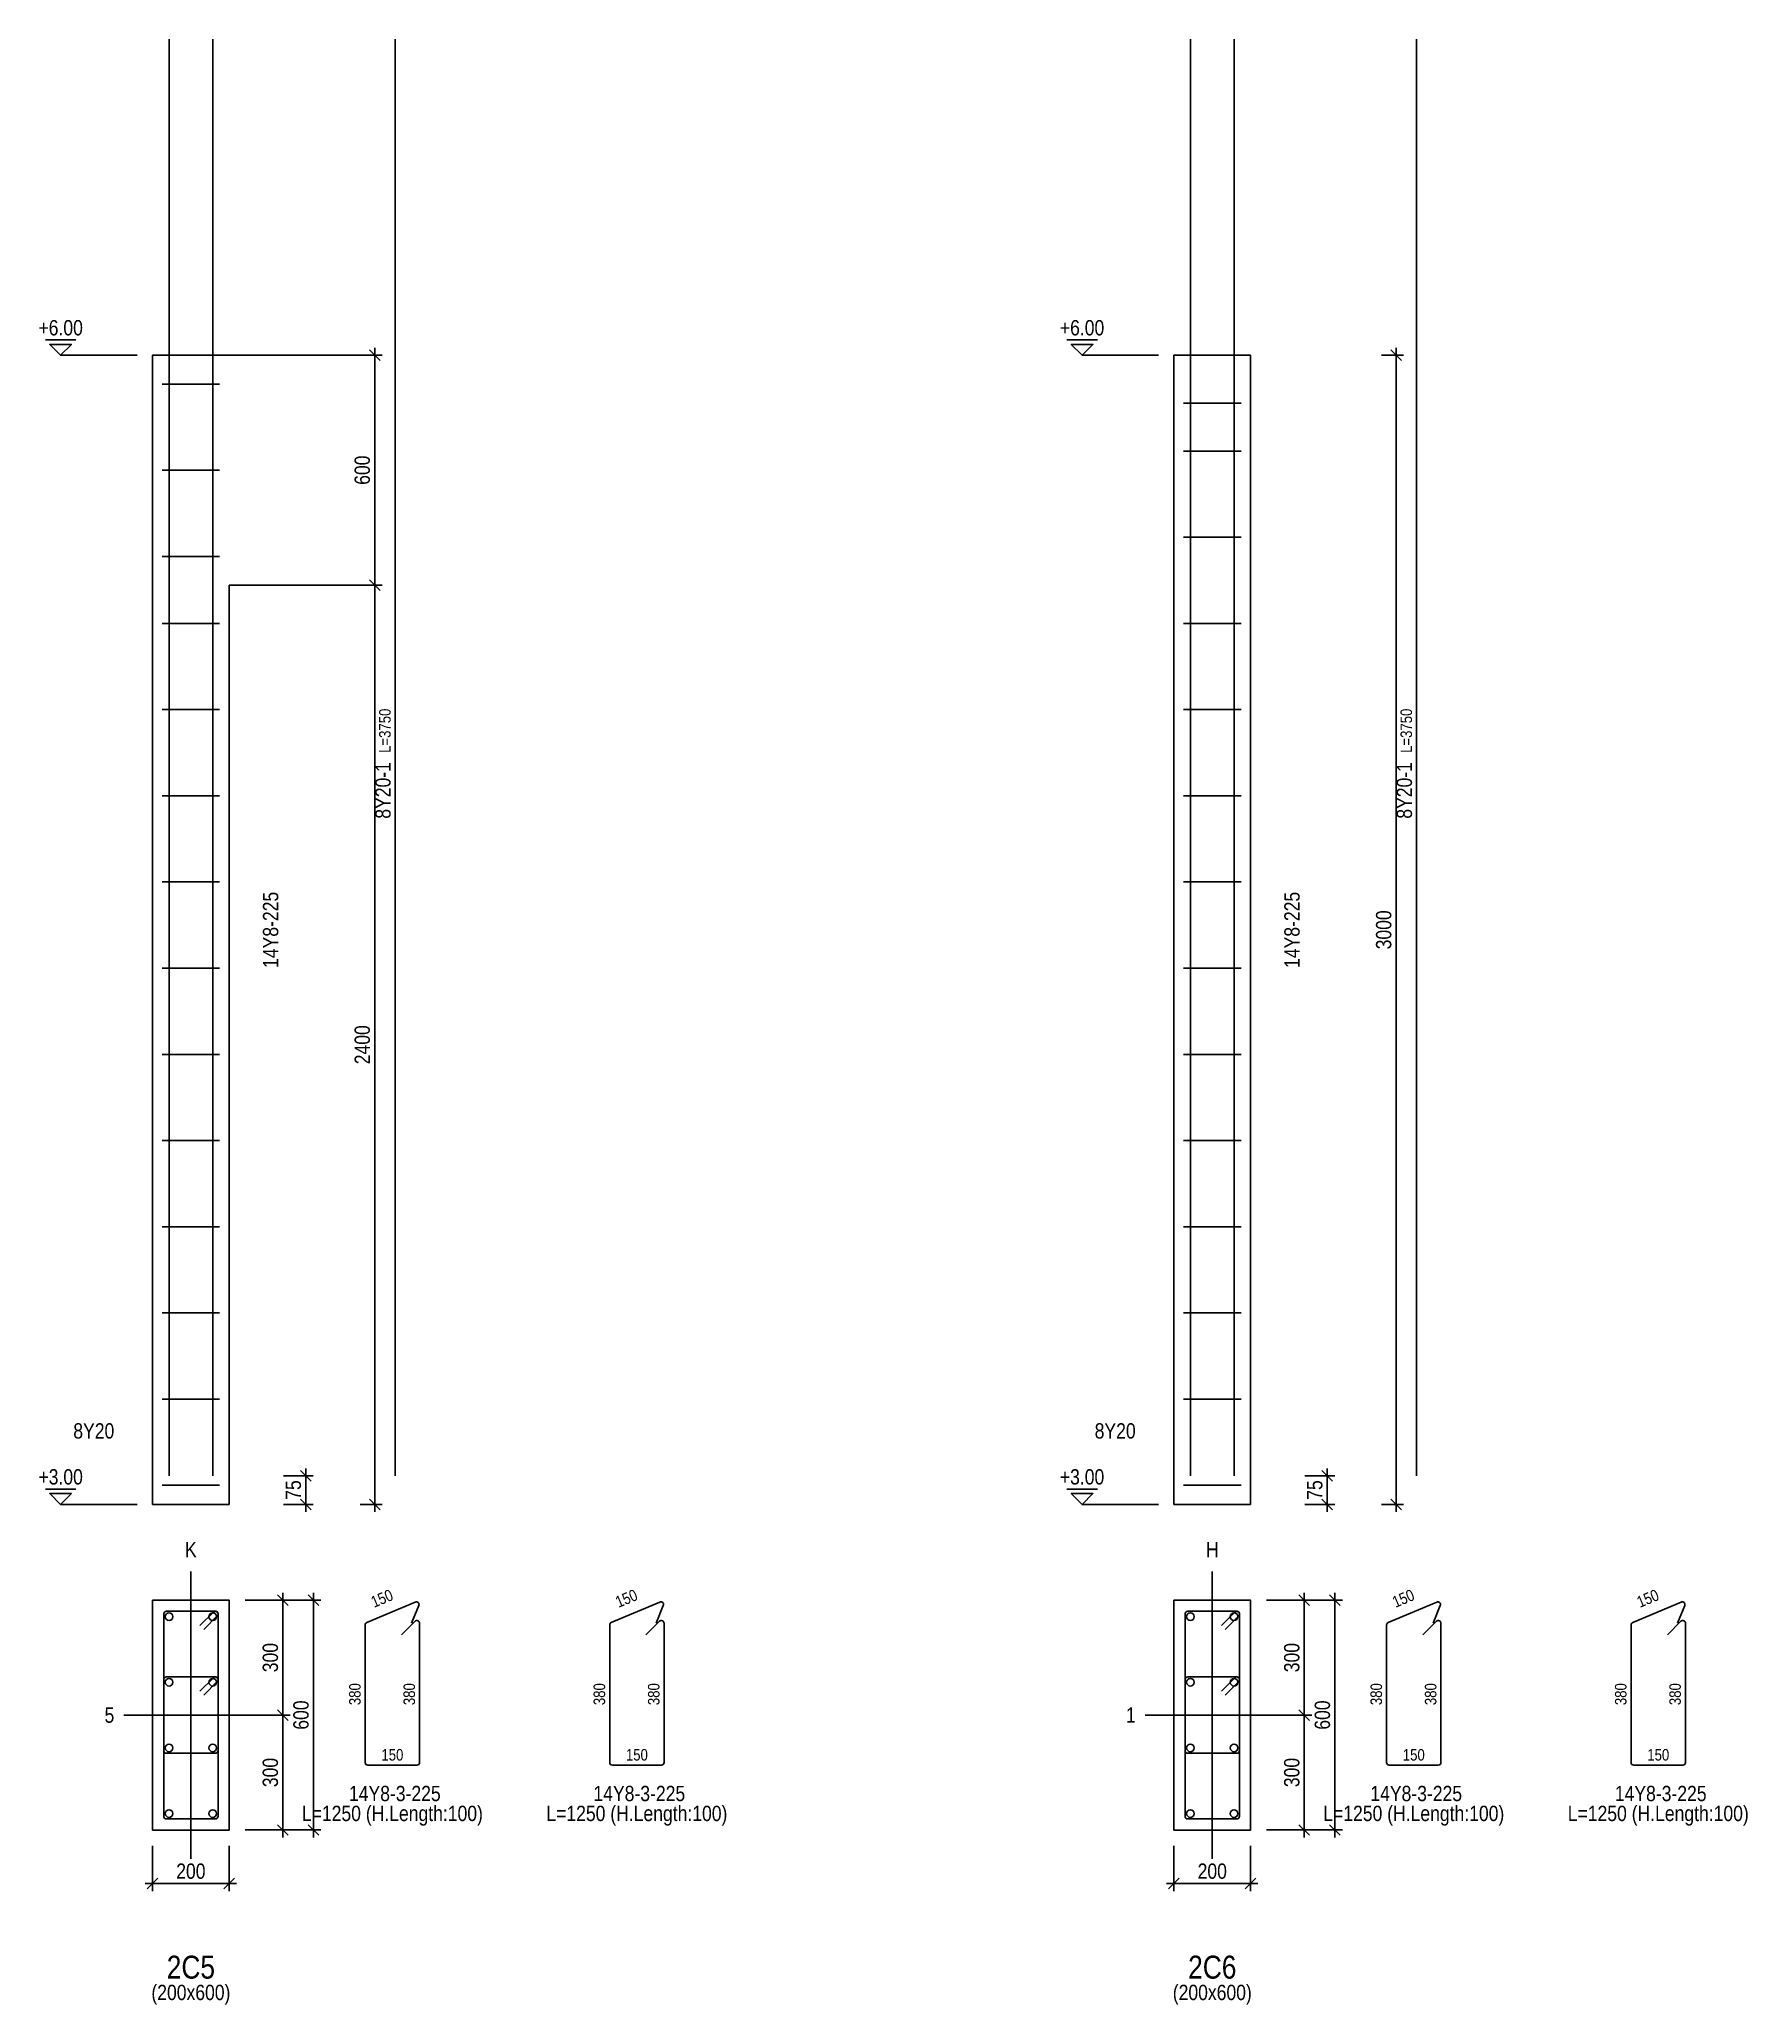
# Model space of a CAD drawing. Extents: x 0 to 206258, y -403073 to 0.
# Drawn here: x 58690 to 69839, y -114802 to -101975 of the extents above; entities that cross this region are included whole.
import ezdxf
from ezdxf.enums import TextEntityAlignment as Align
from ezdxf.lldxf.tags import DXFTag

# ---------------------------------------------------------------- set-up
doc = ezdxf.new("R2010")
doc.units = 0
doc.header["$LTSCALE"] = 1000
for name, color, linetype in [('Axis Line(Dir 1)', 8, 'CENTER2'), ('Axis Line(Dir 2)', 150, 'CENTER2'), ('Column Line(D)', 1, 'Continuous'), ('Dimension Line', 5, 'Continuous'), ('Dimension Text', 5, 'Continuous'), ('Link Line', 3, 'Continuous'), ('Rebar Label', 6, 'Continuous'), ('Rebar Length Text', 8, 'Continuous'), ('Rebar Line', 7, 'Continuous'), ('Top Rebar Label', 6, 'Continuous'), ('Top Rebar Length Text', 8, 'Continuous'), ('Top Rebar Line', 7, 'Continuous')]:
    doc.layers.add(name, color=color, linetype=linetype)
for name, color, linetype, true_color in [('Column Label(D)', 12, 'Continuous', 0xbd0000), ('Column Size Label (D)', 94, 'Continuous', 0x008100), ('Level Mark Line', 253, 'Continuous', 0x828282), ('Level Mark Text', 253, 'Continuous', 0x828282), ('Link Label', 94, 'Continuous', 0x008100), ('Link Length Text', 94, 'Continuous', 0x008100)]:
    doc.layers.add(name, color=color, linetype=linetype, true_color=true_color)
doc.styles.add('Column Label(D)', font='ARIALN.TTF', dxfattribs={"height": 150})
doc.styles.add('Column Size Label (D)', font='ARIALN.TTF', dxfattribs={"height": 100})
doc.styles.add('Dimension Text', font='ARIALN.TTF', dxfattribs={"height": 100})
doc.styles.add('Level Mark Text', font='ARIALN.TTF', dxfattribs={"height": 100})
doc.styles.add('Link Label', font='ARIALN.TTF', dxfattribs={"height": 100})
doc.styles.add('Link Length Text', font='ARIALN.TTF', dxfattribs={"height": 100})
doc.styles.add('Rebar Label', font='ARIALN.TTF', dxfattribs={"height": 100})
doc.styles.add('Rebar Length Text', font='ARIALN.TTF', dxfattribs={"height": 75})
doc.styles.add('Top Rebar Label', font='ARIALN.TTF', dxfattribs={"height": 100})
doc.styles.add('Top Rebar Length Text', font='ARIALN.TTF', dxfattribs={"height": 75})
tags = doc.linetypes.add('CENTER2', pattern=[1.125, 0.75, -0.125, 0.125, -0.125]).pattern_tags.tags
tags[10:11] = [DXFTag(74, 4), DXFTag(75, 0), DXFTag(340, '0'), DXFTag(46, 0.0), DXFTag(50, 0.0), DXFTag(44, 0.0), DXFTag(45, 0.0)]
tags[8:9] = [DXFTag(74, 4), DXFTag(75, 0), DXFTag(340, '0'), DXFTag(46, 0.0), DXFTag(50, 0.0), DXFTag(44, 0.0), DXFTag(45, 0.0)]
tags[6:7] = [DXFTag(74, 4), DXFTag(75, 0), DXFTag(340, '0'), DXFTag(46, 0.0), DXFTag(50, 0.0), DXFTag(44, 0.0), DXFTag(45, 0.0)]
tags[4:5] = [DXFTag(74, 4), DXFTag(75, 0), DXFTag(340, '0'), DXFTag(46, 0.0), DXFTag(50, 0.0), DXFTag(44, 0.0), DXFTag(45, 0.0)]
doc.dimstyles.new('COLUMNELV', dxfattribs={"dimtxt": 100, "dimasz": 30, "dimexe": 48.3, "dimexo": 103.5, "dimgap": 30, "dimtad": 1, "dimtoh": 1, "dimdec": 1, "dimlfac": 0.4, "dimdsep": 46, "dimtxsty": 'Dimension Text', "dimblk": 'PCDIM_TICK', "dimcen": 0.09, "dimclrd": 5, "dimclre": 5, "dimclrt": 5, "dimadec": 1, "dimazin": 0, "dimtp": 1, "dimtm": 1, "dimtfac": 1, "dimtdec": 4, "dimtofl": 0, "dimtmove": 0, "dimatfit": 3, "dimfxl": 1, "dimtolj": 1, "dimtzin": 0, "dimarcsym": 0})

msp = doc.modelspace()

# ---------------------------------------------------------------- texts
at = {"layer": 'Column Label(D)', "transparency": 33554687, "style": 'Column Label(D)'}
for s, p in [('2C5', (59679.322, -114482.222)), ('2C6', (66345.206, -114482.222))]:
    msp.add_text(s, height=150, dxfattribs=at).set_placement(p, align=Align.TOP_CENTER)
at = {"layer": 'Column Size Label (D)', "transparency": 33554687, "style": 'Column Size Label (D)'}
for p in [(59679.322, -114672.222), (66345.206, -114672.222)]:
    msp.add_text('(200x600)', height=100, dxfattribs=at).set_placement(p, align=Align.TOP_CENTER)
at = {"layer": 'Dimension Text', "transparency": 33554687, "style": 'Dimension Text'}
for s, p in [('K', (59679.322, -111912.222)), ('H', (66345.206, -111912.222))]:
    msp.add_text(s, height=100, dxfattribs=at).set_placement(p, align=Align.BOTTOM_CENTER)
for s, p in [('5', (59179.322, -112912.222)), ('1', (65845.206, -112912.222))]:
    msp.add_text(s, height=100, dxfattribs=at).set_placement(p, align=Align.MIDDLE_RIGHT)
at = {"layer": 'Level Mark Text', "transparency": 33554687, "style": 'Level Mark Text'}
for s, p in [('+6.00', (58829.322, -103937.222)), ('+6.00', (65495.206, -103937.222)), ('+3.00', (58829.322, -111437.222)), ('+3.00', (65495.206, -111437.222))]:
    msp.add_text(s, height=100, dxfattribs=at).set_placement(p, align=Align.BOTTOM_CENTER)
at = {"layer": 'Link Label', "transparency": 33554687, "style": 'Link Label'}
for p in [(60994.322, -113473.889), (62589.912, -113473.889), (67660.206, -113473.889), (69255.796, -113473.889)]:
    msp.add_text(' 14Y8-3-225', height=100, dxfattribs=at).set_placement(p, align=Align.CENTER)
at = {"layer": 'Link Length Text', "transparency": 33554687, "style": 'Link Length Text'}
for p in [(60994.322, -113603.889), (62589.912, -113603.889), (67660.206, -113603.889), (69255.796, -113603.889)]:
    msp.add_text('L=1250 (H.Length:100)', height=100, dxfattribs=at).set_placement(p, align=Align.CENTER)
at = {"layer": 'Rebar Label', "transparency": 33554687, "style": 'Rebar Label'}
for p in [(60279.322, -107787.222), (66945.206, -107787.222)]:
    msp.add_text('14Y8-225', height=100, rotation=90, dxfattribs=at).set_placement(p, align=Align.BOTTOM_CENTER)
at = {"layer": 'Rebar Length Text', "transparency": 33554687, "style": 'Rebar Length Text'}
for s, rotation, p in [('150', 22.9057699, (60940.543, -112184.945)), ('150', 22.9057699, (62536.133, -112184.946)), ('150', 22.9057699, (67606.428, -112184.945)), ('150', 22.9057699, (69202.017, -112184.946)), ('380', 90, (60786.822, -112775.555)), ('380', 90, (61141.822, -112775.555)), ('380', 90, (62382.412, -112775.556)), ('380', 90, (62737.412, -112775.556)), ('380', 90, (67452.706, -112775.555)), ('380', 90, (67807.706, -112775.555)), ('380', 90, (69048.296, -112775.556)), ('380', 90, (69403.296, -112775.556))]:
    msp.add_text(s, height=75, rotation=rotation, dxfattribs=at).set_placement(p, align=Align.CENTER)
for p in [(60994.322, -113208.889), (62589.912, -113208.889), (67660.206, -113208.889), (69255.796, -113208.889)]:
    msp.add_text('150', height=75, dxfattribs=at).set_placement(p, align=Align.CENTER)
at = {"layer": 'Top Rebar Label', "transparency": 33554687, "style": 'Top Rebar Label'}
for p in [(60982.675, -106692.222), (67648.559, -106692.222)]:
    msp.add_text(' 8Y20-1', height=100, rotation=90, dxfattribs=at).set_placement(p, align=Align.RIGHT)
for p in [(59179.322, -111137.222), (65845.206, -111137.222)]:
    msp.add_text(' 8Y20', height=100, dxfattribs=at).set_placement(p, align=Align.BOTTOM_RIGHT)
at = {"layer": 'Top Rebar Length Text', "transparency": 33554687, "style": 'Top Rebar Length Text'}
for p in [(60982.675, -106632.222), (67648.559, -106632.222)]:
    msp.add_text('L=3750', height=75, rotation=90, dxfattribs=at).set_placement(p)

# ---------------------------------------------------------------- blocks, each defined once
blk = doc.blocks.new('PCDIM_TICK')
at = {"layer": 'Dimension Line', "color": 0, "transparency": 33554687}
for p, q in [((1.15, 1.15), (-1.15, -1.15)), ((1.61, 0), (0, 0))]:
    blk.add_line(p, q, dxfattribs=at)
blk = doc.blocks.new('*U2052')
at = {"layer": 'Dimension Line', "color": 5, "true_color": 0x0000ff, "transparency": 16777216}
for p, q in [((60783, -105537), (60928, -105537)), ((60879, -111537), (60879, -105537)), ((60783, -111537), (60928, -111537))]:
    blk.add_line(p, q, dxfattribs=at)
at = {"layer": 'Dimension Line', "color": 5, "true_color": 0x0000ff, "transparency": 16777216, "xscale": 30, "yscale": 30}
for p, rotation in [((60879, -105537), 89.99999999999447), ((60879, -111537), 269.9999999999834)]:
    blk.add_blockref('PCDIM_TICK', p, dxfattribs=dict(at, rotation=rotation))
at = {"layer": 'Dimension Line', "color": 5, "true_color": 0x0000ff, "transparency": 16777216, "insert": (60849, -108537), "char_height": 100, "width": 247.25, "attachment_point": 8, "rotation": 90, "style": 'Dimension Text'}
blk.add_mtext('2400', dxfattribs=at)
blk = doc.blocks.new('*U2053')
at = {"layer": 'Dimension Line', "color": 5, "true_color": 0x0000ff, "transparency": 16777216}
for p, q in [((60783, -104037), (60928, -104037)), ((60879, -105537), (60879, -104037)), ((60783, -105537), (60928, -105537))]:
    blk.add_line(p, q, dxfattribs=at)
at = {"layer": 'Dimension Line', "color": 5, "true_color": 0x0000ff, "transparency": 16777216, "xscale": 30, "yscale": 30}
for p, rotation in [((60879, -104037), 89.99999999999447), ((60879, -105537), 269.9999999999834)]:
    blk.add_blockref('PCDIM_TICK', p, dxfattribs=dict(at, rotation=rotation))
at = {"layer": 'Dimension Line', "color": 5, "true_color": 0x0000ff, "transparency": 16777216, "insert": (60849, -104787), "char_height": 100, "width": 181.97, "attachment_point": 8, "rotation": 90, "style": 'Dimension Text'}
blk.add_mtext('600', dxfattribs=at)
blk = doc.blocks.new('*U2054')
at = {"layer": 'Dimension Line', "color": 5, "true_color": 0x0000ff, "transparency": 16777216}
for p, q in [((60283, -111350), (60478, -111350)), ((60429, -111537), (60429, -111350)), ((60283, -111537), (60478, -111537))]:
    blk.add_line(p, q, dxfattribs=at)
at = {"layer": 'Dimension Line', "color": 5, "true_color": 0x0000ff, "transparency": 16777216, "xscale": 30, "yscale": 30}
for p, rotation in [((60429, -111350), 89.99999999999447), ((60429, -111537), 269.9999999999834)]:
    blk.add_blockref('PCDIM_TICK', p, dxfattribs=dict(at, rotation=rotation))
at = {"layer": 'Dimension Line', "color": 5, "true_color": 0x0000ff, "transparency": 16777216, "insert": (60399, -111443), "char_height": 100, "width": 117.23, "attachment_point": 8, "rotation": 90, "style": 'Dimension Text'}
blk.add_mtext('75', dxfattribs=at)
blk = doc.blocks.new('*U2055')
at = {"layer": 'Dimension Line', "color": 5, "true_color": 0x0000ff, "transparency": 16777216}
for p, q in [((59429, -113766), (59429, -114061)), ((59929, -113766), (59929, -114061)), ((59429, -114012), (59929, -114012))]:
    blk.add_line(p, q, dxfattribs=at)
at = {"layer": 'Dimension Line', "color": 5, "true_color": 0x0000ff, "transparency": 16777216, "xscale": 30, "yscale": 30, "rotation": 180.0000000000004}
blk.add_blockref('PCDIM_TICK', (59429, -114012), dxfattribs=at)
at = {"layer": 'Dimension Line', "color": 5, "true_color": 0x0000ff, "transparency": 16777216, "xscale": 30, "yscale": 30}
blk.add_blockref('PCDIM_TICK', (59929, -114012), dxfattribs=at)
at = {"layer": 'Dimension Line', "color": 5, "true_color": 0x0000ff, "transparency": 16777216, "insert": (59679, -113982), "char_height": 100, "width": 182.77, "attachment_point": 8, "style": 'Dimension Text'}
blk.add_mtext('200', dxfattribs=at)
blk = doc.blocks.new('*U2056')
at = {"layer": 'Dimension Line', "color": 5, "true_color": 0x0000ff, "transparency": 16777216}
for p, q in [((60033, -112912), (60328, -112912)), ((60279, -113662), (60279, -112912)), ((60033, -113662), (60328, -113662))]:
    blk.add_line(p, q, dxfattribs=at)
at = {"layer": 'Dimension Line', "color": 5, "true_color": 0x0000ff, "transparency": 16777216, "xscale": 30, "yscale": 30}
for p, rotation in [((60279, -112912), 89.99999999999447), ((60279, -113662), 269.9999999999834)]:
    blk.add_blockref('PCDIM_TICK', p, dxfattribs=dict(at, rotation=rotation))
at = {"layer": 'Dimension Line', "color": 5, "true_color": 0x0000ff, "transparency": 16777216, "insert": (60249, -113287), "char_height": 100, "width": 181.5, "attachment_point": 8, "rotation": 90, "style": 'Dimension Text'}
blk.add_mtext('300', dxfattribs=at)
blk = doc.blocks.new('*U2057')
at = {"layer": 'Dimension Line', "color": 5, "true_color": 0x0000ff, "transparency": 16777216}
for p, q in [((60033, -112162), (60328, -112162)), ((60279, -112912), (60279, -112162)), ((60033, -112912), (60328, -112912))]:
    blk.add_line(p, q, dxfattribs=at)
at = {"layer": 'Dimension Line', "color": 5, "true_color": 0x0000ff, "transparency": 16777216, "xscale": 30, "yscale": 30}
for p, rotation in [((60279, -112162), 89.99999999999447), ((60279, -112912), 269.9999999999834)]:
    blk.add_blockref('PCDIM_TICK', p, dxfattribs=dict(at, rotation=rotation))
at = {"layer": 'Dimension Line', "color": 5, "true_color": 0x0000ff, "transparency": 16777216, "insert": (60249, -112537), "char_height": 100, "width": 181.5, "attachment_point": 8, "rotation": 90, "style": 'Dimension Text'}
blk.add_mtext('300', dxfattribs=at)
blk = doc.blocks.new('*U2058')
at = {"layer": 'Dimension Line', "color": 5, "true_color": 0x0000ff, "transparency": 16777216}
for p, q in [((60033, -112162), (60528, -112162)), ((60479, -113662), (60479, -112162)), ((60033, -113662), (60528, -113662))]:
    blk.add_line(p, q, dxfattribs=at)
at = {"layer": 'Dimension Line', "color": 5, "true_color": 0x0000ff, "transparency": 16777216, "xscale": 30, "yscale": 30}
for p, rotation in [((60479, -112162), 89.99999999999447), ((60479, -113662), 269.9999999999834)]:
    blk.add_blockref('PCDIM_TICK', p, dxfattribs=dict(at, rotation=rotation))
at = {"layer": 'Dimension Line', "color": 5, "true_color": 0x0000ff, "transparency": 16777216, "insert": (60449, -112912), "char_height": 100, "width": 181.97, "attachment_point": 8, "rotation": 90, "style": 'Dimension Text'}
blk.add_mtext('600', dxfattribs=at)
blk = doc.blocks.new('*U2059')
at = {"layer": 'Dimension Line', "color": 5, "true_color": 0x0000ff, "transparency": 16777216}
for p, q in [((67449, -104037), (67594, -104037)), ((67545, -111537), (67545, -104037)), ((67449, -111537), (67594, -111537))]:
    blk.add_line(p, q, dxfattribs=at)
at = {"layer": 'Dimension Line', "color": 5, "true_color": 0x0000ff, "transparency": 16777216, "xscale": 30, "yscale": 30}
for p, rotation in [((67545, -104037), 89.99999999999447), ((67545, -111537), 269.9999999999834)]:
    blk.add_blockref('PCDIM_TICK', p, dxfattribs=dict(at, rotation=rotation))
at = {"layer": 'Dimension Line', "color": 5, "true_color": 0x0000ff, "transparency": 16777216, "insert": (67515, -107787), "char_height": 100, "width": 245.98, "attachment_point": 8, "rotation": 90, "style": 'Dimension Text'}
blk.add_mtext('3000', dxfattribs=at)
blk = doc.blocks.new('*U2060')
at = {"layer": 'Dimension Line', "color": 5, "true_color": 0x0000ff, "transparency": 16777216}
for p, q in [((66949, -111350), (67144, -111350)), ((67095, -111537), (67095, -111350)), ((66949, -111537), (67144, -111537))]:
    blk.add_line(p, q, dxfattribs=at)
at = {"layer": 'Dimension Line', "color": 5, "true_color": 0x0000ff, "transparency": 16777216, "xscale": 30, "yscale": 30}
for p, rotation in [((67095, -111350), 89.99999999999447), ((67095, -111537), 269.9999999999834)]:
    blk.add_blockref('PCDIM_TICK', p, dxfattribs=dict(at, rotation=rotation))
at = {"layer": 'Dimension Line', "color": 5, "true_color": 0x0000ff, "transparency": 16777216, "insert": (67065, -111443), "char_height": 100, "width": 117.23, "attachment_point": 8, "rotation": 90, "style": 'Dimension Text'}
blk.add_mtext('75', dxfattribs=at)
blk = doc.blocks.new('*U2061')
at = {"layer": 'Dimension Line', "color": 5, "true_color": 0x0000ff, "transparency": 16777216}
for p, q in [((66095, -113766), (66095, -114061)), ((66595, -113766), (66595, -114061)), ((66095, -114012), (66595, -114012))]:
    blk.add_line(p, q, dxfattribs=at)
at = {"layer": 'Dimension Line', "color": 5, "true_color": 0x0000ff, "transparency": 16777216, "xscale": 30, "yscale": 30, "rotation": 180.0000000000004}
blk.add_blockref('PCDIM_TICK', (66095, -114012), dxfattribs=at)
at = {"layer": 'Dimension Line', "color": 5, "true_color": 0x0000ff, "transparency": 16777216, "xscale": 30, "yscale": 30}
blk.add_blockref('PCDIM_TICK', (66595, -114012), dxfattribs=at)
at = {"layer": 'Dimension Line', "color": 5, "true_color": 0x0000ff, "transparency": 16777216, "insert": (66345, -113982), "char_height": 100, "width": 182.77, "attachment_point": 8, "style": 'Dimension Text'}
blk.add_mtext('200', dxfattribs=at)
blk = doc.blocks.new('*U2062')
at = {"layer": 'Dimension Line', "color": 5, "true_color": 0x0000ff, "transparency": 16777216}
for p, q in [((66699, -112912), (66994, -112912)), ((66945, -113662), (66945, -112912)), ((66699, -113662), (66994, -113662))]:
    blk.add_line(p, q, dxfattribs=at)
at = {"layer": 'Dimension Line', "color": 5, "true_color": 0x0000ff, "transparency": 16777216, "xscale": 30, "yscale": 30}
for p, rotation in [((66945, -112912), 89.99999999999447), ((66945, -113662), 269.9999999999834)]:
    blk.add_blockref('PCDIM_TICK', p, dxfattribs=dict(at, rotation=rotation))
at = {"layer": 'Dimension Line', "color": 5, "true_color": 0x0000ff, "transparency": 16777216, "insert": (66915, -113287), "char_height": 100, "width": 181.5, "attachment_point": 8, "rotation": 90, "style": 'Dimension Text'}
blk.add_mtext('300', dxfattribs=at)
blk = doc.blocks.new('*U2063')
at = {"layer": 'Dimension Line', "color": 5, "true_color": 0x0000ff, "transparency": 16777216}
for p, q in [((66699, -112162), (66994, -112162)), ((66945, -112912), (66945, -112162)), ((66699, -112912), (66994, -112912))]:
    blk.add_line(p, q, dxfattribs=at)
at = {"layer": 'Dimension Line', "color": 5, "true_color": 0x0000ff, "transparency": 16777216, "xscale": 30, "yscale": 30}
for p, rotation in [((66945, -112162), 89.99999999999447), ((66945, -112912), 269.9999999999834)]:
    blk.add_blockref('PCDIM_TICK', p, dxfattribs=dict(at, rotation=rotation))
at = {"layer": 'Dimension Line', "color": 5, "true_color": 0x0000ff, "transparency": 16777216, "insert": (66915, -112537), "char_height": 100, "width": 181.5, "attachment_point": 8, "rotation": 90, "style": 'Dimension Text'}
blk.add_mtext('300', dxfattribs=at)
blk = doc.blocks.new('*U2064')
at = {"layer": 'Dimension Line', "color": 5, "true_color": 0x0000ff, "transparency": 16777216}
for p, q in [((66699, -112162), (67194, -112162)), ((67145, -113662), (67145, -112162)), ((66699, -113662), (67194, -113662))]:
    blk.add_line(p, q, dxfattribs=at)
at = {"layer": 'Dimension Line', "color": 5, "true_color": 0x0000ff, "transparency": 16777216, "xscale": 30, "yscale": 30}
for p, rotation in [((67145, -112162), 89.99999999999447), ((67145, -113662), 269.9999999999834)]:
    blk.add_blockref('PCDIM_TICK', p, dxfattribs=dict(at, rotation=rotation))
at = {"layer": 'Dimension Line', "color": 5, "true_color": 0x0000ff, "transparency": 16777216, "insert": (67115, -112912), "char_height": 100, "width": 181.97, "attachment_point": 8, "rotation": 90, "style": 'Dimension Text'}
blk.add_mtext('600', dxfattribs=at)

# ---------------------------------------------------------------- dimensions: what is measured, and where the dimension line sits
at = {"layer": 'Dimension Line', "transparency": 33554687}
for p1, p2, distance, picture, middle in [((60679.322, -105537.222), (60679.322, -104037.222), -200, '*U2053', (60879.322, -104787.222)), ((67345.206, -111537.222), (67345.206, -104037.222), -200, '*U2059', (67545.206, -107787.222)), ((60679.322, -111537.222), (60679.322, -105537.222), -200, '*U2052', (60879.322, -108537.222)), ((60179.322, -111537.222), (60179.322, -111349.722), -250, '*U2054', (60429.322, -111443.472)), ((66845.206, -111537.222), (66845.206, -111349.722), -250, '*U2060', (67095.206, -111443.472)), ((59929.322, -112912.222), (59929.322, -112162.222), -350, '*U2057', (60279.322, -112537.222)), ((59929.322, -113662.222), (59929.322, -112162.222), -550, '*U2058', (60479.322, -112912.222)), ((66595.206, -112912.222), (66595.206, -112162.222), -350, '*U2063', (66945.206, -112537.222)), ((66595.206, -113662.222), (66595.206, -112162.222), -550, '*U2064', (67145.206, -112912.222)), ((59929.322, -113662.222), (59929.322, -112912.222), -350, '*U2056', (60279.322, -113287.222)), ((66595.206, -113662.222), (66595.206, -112912.222), -350, '*U2062', (66945.206, -113287.222)), ((59429.322, -113662.222), (59929.322, -113662.222), -350, '*U2055', (59679.322, -114012.222)), ((66095.206, -113662.222), (66595.206, -113662.222), -350, '*U2061', (66345.206, -114012.222))]:
    dim = msp.add_aligned_dim(p1=p1, p2=p2, distance=distance, dimstyle='COLUMNELV', override={"dimscale": 1, "dimtxt": 100, "dimasz": 30, "dimexe": 48.3, "dimexo": 103.5, "dimgap": 30, "dimtad": 1, "dimtih": 0, "dimdec": 1, "dimlfac": 0.4, "dimzin": 8, "dimlunit": 2, "dimpost": '', "dimtxsty": 'Dimension Text', "dimblk": 'PCDIM_TICK', "dimse1": 0, "dimse2": 0, "dimsd2": 0, "dimclrd": 5, "dimclre": 5, "dimclrt": 5, "dimaunit": 0, "dimadec": 1, "dimazin": 0, "dimtol": 0, "dimtp": 1, "dimtm": 1, "dimtmove": 0}, dxfattribs=at)
    dim.commit()
    dim.dimension.update_dxf_attribs({"geometry": picture, "text_midpoint": middle})

# ---------------------------------------------------------------- linework, layer by layer
at = {"layer": 'Axis Line(Dir 1)', "transparency": 33554687}
for points in [[(60116.822, -112912.222), (59241.822, -112912.222)], [(66782.706, -112912.222), (65907.706, -112912.222)]]:
    msp.add_lwpolyline(points, dxfattribs=at)
at = {"layer": 'Axis Line(Dir 2)', "transparency": 33554687}
for points in [[(59679.322, -111974.722), (59679.322, -113849.722)], [(66345.206, -111974.722), (66345.206, -113849.722)]]:
    msp.add_lwpolyline(points, dxfattribs=at)
at = {"layer": 'Column Line(D)', "transparency": 33554687}
for points in [[(59429.322, -104037.222), (59429.322, -111537.222)], [(59429.322, -104037.222), (59929.322, -104037.222)], [(59929.322, -104037.222), (60866.822, -104037.222)], [(66095.206, -104037.222), (66095.206, -111537.222)], [(66095.206, -104037.222), (66595.206, -104037.222)], [(66595.206, -104037.222), (66595.206, -111537.222)], [(59929.322, -105537.222), (60866.822, -105537.222)], [(59929.322, -105537.222), (59929.322, -111537.222)], [(59429.322, -111537.222), (59929.322, -111537.222)], [(66095.206, -111537.222), (66595.206, -111537.222)]]:
    msp.add_lwpolyline(points, dxfattribs=at)
for points in [[(59429.322, -113662.222), (59929.322, -113662.222), (59929.322, -112162.222), (59429.322, -112162.222)], [(66095.206, -113662.222), (66595.206, -113662.222), (66595.206, -112162.222), (66095.206, -112162.222)]]:
    msp.add_lwpolyline(points, close=True, dxfattribs=at)
at = {"layer": 'Level Mark Line', "transparency": 33554687}
for points in [[(58929.322, -103937.222), (58729.322, -103937.222)], [(58829.322, -104037.222), (58900.032, -103966.511), (58758.611, -103966.511), (58829.322, -104037.222)], [(65595.206, -103937.222), (65395.206, -103937.222)], [(65495.206, -104037.222), (65565.917, -103966.511), (65424.496, -103966.511), (65495.206, -104037.222)], [(59329.322, -104037.222), (58829.322, -104037.222)], [(65995.206, -104037.222), (65495.206, -104037.222)], [(58929.322, -111437.222), (58729.322, -111437.222)], [(58829.322, -111537.222), (58900.032, -111466.511), (58758.611, -111466.511), (58829.322, -111537.222)], [(65595.206, -111437.222), (65395.206, -111437.222)], [(65495.206, -111537.222), (65565.917, -111466.511), (65424.496, -111466.511), (65495.206, -111537.222)], [(59329.322, -111537.222), (58829.322, -111537.222)], [(65995.206, -111537.222), (65495.206, -111537.222)]]:
    msp.add_lwpolyline(points, dxfattribs=at)
at = {"layer": 'Link Line', "transparency": 33554687}
for p, q in [((59491.822, -104224.722), (59866.822, -104224.722)), ((66157.706, -104349.722), (66532.706, -104349.722)), ((66157.706, -104662.222), (66532.706, -104662.222)), ((59491.822, -104787.222), (59866.822, -104787.222)), ((66157.706, -105224.722), (66532.706, -105224.722)), ((59491.822, -105349.722), (59866.822, -105349.722)), ((59491.822, -105787.222), (59866.822, -105787.222)), ((66157.706, -105787.222), (66532.706, -105787.222)), ((59491.822, -106349.722), (59866.822, -106349.722)), ((66157.706, -106349.722), (66532.706, -106349.722)), ((59491.822, -106912.222), (59866.822, -106912.222)), ((66157.706, -106912.222), (66532.706, -106912.222)), ((59491.822, -107474.722), (59866.822, -107474.722)), ((66157.706, -107474.722), (66532.706, -107474.722)), ((59491.822, -108037.222), (59866.822, -108037.222)), ((66157.706, -108037.222), (66532.706, -108037.222)), ((59491.822, -108599.722), (59866.822, -108599.722)), ((66157.706, -108599.722), (66532.706, -108599.722)), ((59491.822, -109162.222), (59866.822, -109162.222)), ((66157.706, -109162.222), (66532.706, -109162.222)), ((59491.822, -109724.722), (59866.822, -109724.722)), ((66157.706, -109724.722), (66532.706, -109724.722)), ((59491.822, -110287.222), (59866.822, -110287.222)), ((66157.706, -110287.222), (66532.706, -110287.222)), ((59491.822, -110849.722), (59866.822, -110849.722)), ((66157.706, -110849.722), (66532.706, -110849.722)), ((59491.822, -111412.222), (59866.822, -111412.222)), ((66157.706, -111412.222), (66532.706, -111412.222))]:
    msp.add_line(p, q, dxfattribs=at)
for points in [[(59763.308, -112352.985), (59851.696, -112264.596, 0.668178638), (59839.322, -112234.722), (59519.322, -112234.722, 0.414213562), (59501.822, -112252.222), (59501.822, -113143.889, 0.414213562), (59519.322, -113161.389), (59839.322, -113161.389, 0.414213562), (59856.822, -113143.889), (59856.822, -112252.222, 0.668178638), (59826.947, -112239.848), (59738.559, -112328.236)], [(61119.838, -112312.573), (61166.855, -112196.752, 0.668178638), (61143.829, -112174.05), (60827.51, -112307.706, 0.301414294), (60816.822, -112323.826), (60816.822, -113221.389, 0.414213562), (60834.322, -113238.889), (61154.322, -113238.889, 0.414213562), (61171.822, -113221.389), (61171.822, -112312.222, 0.668178638), (61141.947, -112299.848), (61053.559, -112388.236)], [(62715.428, -112312.574), (62762.445, -112196.753, 0.668178638), (62739.418, -112174.05), (62423.1, -112307.706, 0.301414294), (62412.412, -112323.826), (62412.412, -113221.389, 0.414213562), (62429.912, -113238.889), (62749.912, -113238.889, 0.414213562), (62767.412, -113221.389), (62767.412, -112312.222, 0.668178638), (62737.537, -112299.848), (62649.149, -112388.236)], [(66429.192, -112352.985), (66517.581, -112264.596, 0.668178638), (66505.206, -112234.722), (66185.206, -112234.722, 0.414213562), (66167.706, -112252.222), (66167.706, -113143.889, 0.414213562), (66185.206, -113161.389), (66505.206, -113161.389, 0.414213562), (66522.706, -113143.889), (66522.706, -112252.222, 0.668178638), (66492.832, -112239.848), (66404.444, -112328.236)], [(67785.723, -112312.573), (67832.74, -112196.752, 0.668178638), (67809.713, -112174.05), (67493.395, -112307.706, 0.301414294), (67482.706, -112323.826), (67482.706, -113221.389, 0.414213562), (67500.206, -113238.889), (67820.206, -113238.889, 0.414213562), (67837.706, -113221.389), (67837.706, -112312.222, 0.668178638), (67807.832, -112299.848), (67719.444, -112388.236)], [(69381.313, -112312.574), (69428.329, -112196.753, 0.668178638), (69405.303, -112174.05), (69088.985, -112307.706, 0.301414294), (69078.296, -112323.826), (69078.296, -113221.389, 0.414213562), (69095.796, -113238.889), (69415.796, -113238.889, 0.414213562), (69433.296, -113221.389), (69433.296, -112312.222, 0.668178638), (69403.422, -112299.848), (69315.034, -112388.236)], [(59763.308, -112781.318), (59851.696, -112692.93, 0.668178638), (59839.322, -112663.055), (59519.322, -112663.055, 0.414213562), (59501.822, -112680.555), (59501.822, -113572.222, 0.414213562), (59519.322, -113589.722), (59839.322, -113589.722, 0.414213562), (59856.822, -113572.222), (59856.822, -112680.555, 0.668178638), (59826.947, -112668.181), (59738.559, -112756.569)], [(66429.192, -112781.318), (66517.581, -112692.93, 0.668178638), (66505.206, -112663.055), (66185.206, -112663.055, 0.414213562), (66167.706, -112680.555), (66167.706, -113572.222, 0.414213562), (66185.206, -113589.722), (66505.206, -113589.722, 0.414213562), (66522.706, -113572.222), (66522.706, -112680.555, 0.668178638), (66492.832, -112668.181), (66404.444, -112756.569)]]:
    msp.add_lwpolyline(points, format="xyb", dxfattribs=at)
at = {"layer": 'Rebar Line', "transparency": 33554687}
for centre in [(59536.822, -112269.722), (59821.822, -112269.722), (66202.706, -112269.722), (66487.706, -112269.722), (59536.822, -112698.055), (59821.822, -112698.055), (66202.706, -112698.055), (66487.706, -112698.055), (59536.822, -113126.389), (59821.822, -113126.389), (66202.706, -113126.389), (66487.706, -113126.389), (59536.822, -113554.722), (59821.822, -113554.722), (66202.706, -113554.722), (66487.706, -113554.722)]:
    msp.add_circle(centre, 25, dxfattribs=at)
at = {"layer": 'Top Rebar Line', "transparency": 33554687}
for points in [[(59536.822, -111349.722), (59536.822, -101974.722)], [(59821.822, -111349.722), (59821.822, -101974.722)], [(61012.675, -111349.722), (61012.675, -101974.722)], [(66202.706, -111349.722), (66202.706, -101974.722)], [(66487.706, -111349.722), (66487.706, -101974.722)], [(67678.559, -111349.722), (67678.559, -101974.722)]]:
    msp.add_lwpolyline(points, dxfattribs=at)

msp.set_redraw_order([(e.dxf.handle, doc.entitydb.next_handle()) for e in msp.query("TEXT MTEXT ATTDEF DIMENSION ARC_DIMENSION")])  # texts and dimensions are drawn at this point

doc.saveas('drawing.dxf')
